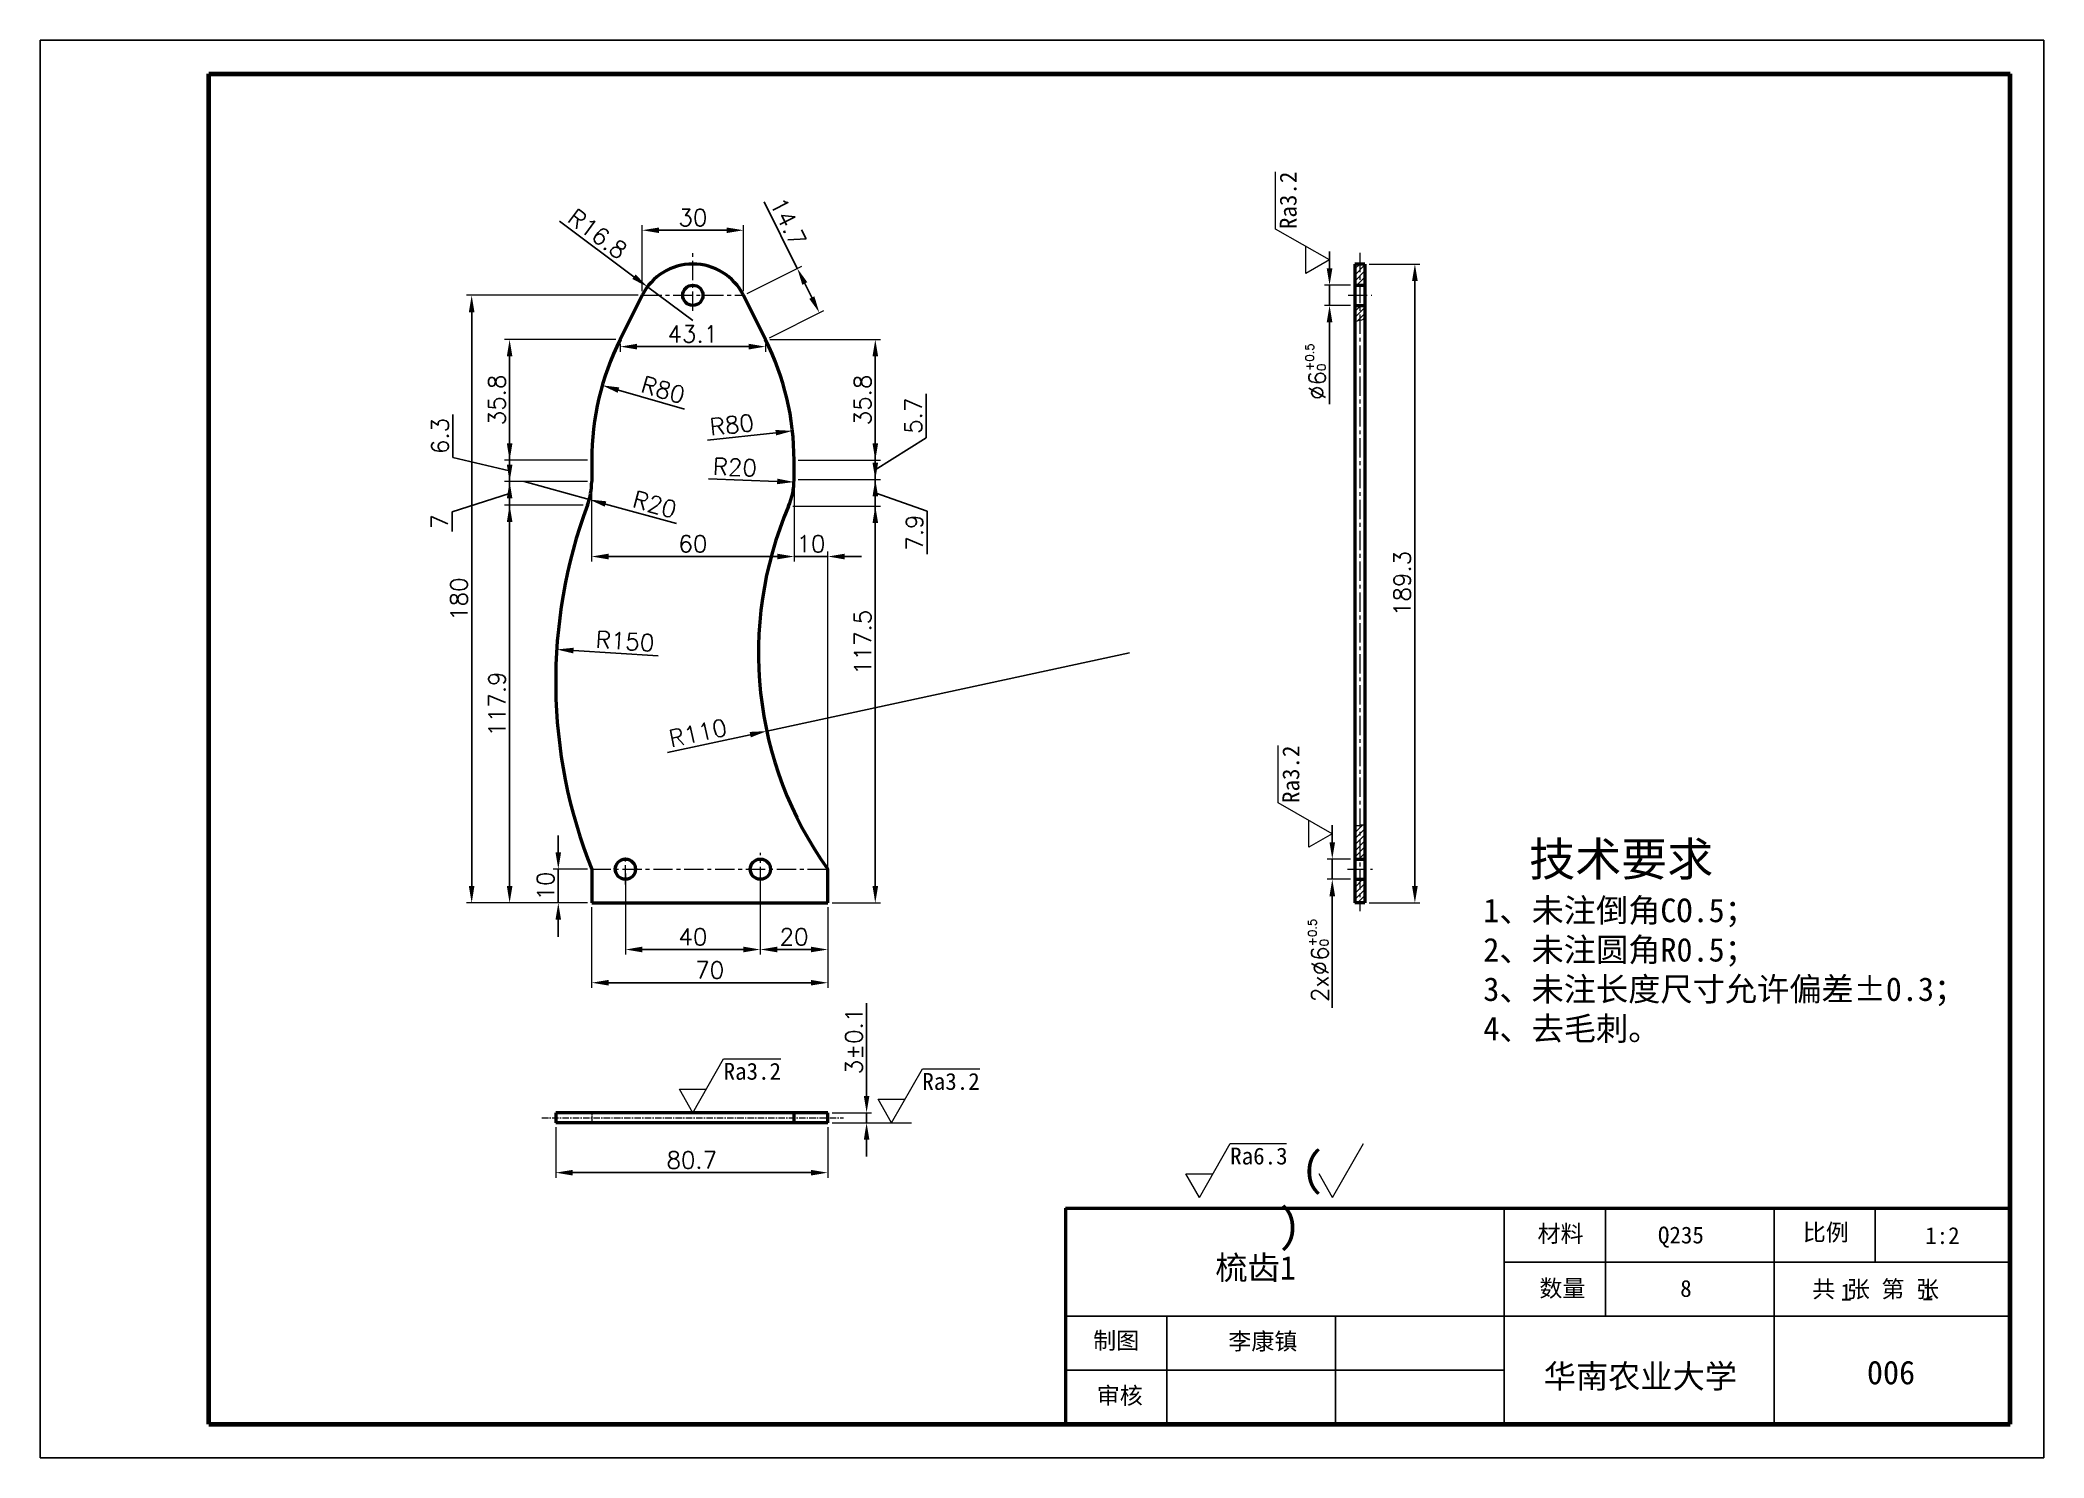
# Model space of a CAD drawing. Header units: millimetres. Extents: x 680 to 977, y 516 to 726.
import ezdxf

# ---------------------------------------------------------------- set-up
doc = ezdxf.new("R2010")
doc.units = ezdxf.units.MM
doc.header["$LTSCALE"] = 0.3
doc.linetypes.add('ACAD_ISO02W100', pattern=[15, 12, -3])
doc.linetypes.add('CENTER', pattern=[50.8, 31.75, -6.35, 6.35, -6.35])
for name, color, linetype, lineweight in [('剖面线', 190, 'Continuous', 18), ('尺寸线', 6, 'Continuous', 18), ('尺寸线 @ 1', 6, 'Continuous', 18), ('文字 @ 1', 6, 'Continuous', 18), ('粗实线', 7, 'Continuous', 50), ('粗实线 @ 1', 7, 'Continuous', 50), ('细实线', 6, 'Continuous', 18), ('细点画线', 1, 'CENTER', 18), ('虚线', 2, 'ACAD_ISO02W100', 18)]:
    doc.layers.add(name, color=color, linetype=linetype, lineweight=lineweight)
doc.styles.add('我的样式', font='romans.shx', dxfattribs={"height": 2.5, "bigfont": 'chineset.shx'})
doc.dimstyles.new('我的样式', dxfattribs={"dimtxt": 2.5, "dimasz": 2.5, "dimexe": 0.75, "dimexo": 0.625, "dimtad": 1, "dimdec": 1, "dimlfac": 2, "dimdsep": 46, "dimtxsty": '我的样式', "dimcen": 2.5, "dimclrd": 256, "dimclre": 256, "dimclrt": 256, "dimadec": 0, "dimazin": 0, "dimtp": 0.018, "dimtm": 0.018, "dimtfac": 1, "dimtdec": 1, "dimtmove": 0, "dimatfit": 3, "dimfxl": 1, "dimlwd": 25, "dimlwe": 18, "dimarcsym": 0})
pattern_1 = [(45, (-2.5265, 0), (-0.4490128, 0.4490128), [])]

msp = doc.modelspace()

# ---------------------------------------------------------------- texts
at = {"layer": '文字 @ 1', "insert": (893.946, 607.527), "char_height": 2.5, "attachment_point": 1, "style": '我的样式'}
msp.add_mtext_dynamic_manual_height_columns('{\\fSimSun|b0|i0|c134|p2;\\H2x;  技术要求\\Fromans,chineset|c134;\\H0.7x;\\P\\fSimSun|b0|i0|c134|p2;1、未注倒角CO.5；\\P2、未注圆角R0.5；\\P3、未注长度尺寸允许偏差±0.3；\\P4、去毛刺。}', width=71.52133, gutter_width=12.5, heights=[0], dxfattribs=at)
at = {"layer": '粗实线 @ 1', "color": 4, "lineweight": -3, "attachment_point": 1, "style": '我的样式'}
for s, width, insert, char_height in [('{\\fSimSun|b0|i0|c134|p2;材料}', 15, (901.978, 550.812), 2.5), ('{\\fSimSun|b0|i0|c134|p2;Q235}', 15, (919.834, 550.607), 2.5), ('{\\fSimSun|b0|i0|c134|p2;比例}', 15, (941.309, 551.002), 2.5), ('{\\fSimSun|b0|i0|c134|p2;1:2}', 15, (959.441, 550.523), 2.5), ('{\\fSimSun|b0|i0|c134|p2;梳齿1}', 21.26362, (854.239, 546.258), 3.5), ('{\\fSimSun|b0|i0|c134|p2;数量}', 15, (902.262, 542.713), 2.5), ('{\\fSimSun|b0|i0|c134|p2;8}', 15, (923.132, 542.69), 2.5), ('\\pi14.278;{\\fSimSun|b0|i0|c134|p2;共\\Fromans,chineset|c134; \\fSimSun|b0|i0|c134|p2;张\\Fromans,chineset|c134; \\fSimSun|b0|i0|c134|p2;第\\Fromans,chineset|c134; \\fSimSun|b0|i0|c134|p2;张}', 50, (928.426, 542.598), 2.5), ('{\\fSimSun|b0|i0|c134|p2;1}', 15, (946.869, 542.149), 2.5), ('{\\fSimSun|b0|i0|c134|p2;1}', 15, (958.958, 542.194), 2.5), ('{\\fSimSun|b0|i0|c134|p2;制图}', 15, (836.123, 534.976), 2.5), ('{\\fSimSun|b0|i0|c134|p2;李康镇}', 15, (856.162, 534.863), 2.5), ('{\\fSimSun|b0|i0|c134|p2;华南农业大学}', 29.80291, (902.902, 530.18), 3.5), ('{\\fSimSun|b0|i0|c134|p2;006}', 16.12369, (950.807, 530.741), 3.5), ('{\\fSimSun|b0|i0|c134|p2;审核}', 15, (836.659, 526.823), 2.5)]:
    msp.add_mtext_dynamic_manual_height_columns(s, width=width, gutter_width=12.5, heights=[0], dxfattribs=dict(at, insert=insert, char_height=char_height))

# ---------------------------------------------------------------- blocks, each defined once
blk = doc.blocks.new('*D11')
at = {"layer": 'Defpoints', "color": 0, "transparency": 16777216}
for p in [(761.79, 598.54), (796.79, 598.54), (796.79, 586.72)]:
    blk.add_point(p, dxfattribs=at)
at = {"layer": '尺寸线', "linetype": 'Continuous', "lineweight": 18, "transparency": 16777216}
for p, q in [((761.79, 597.91), (761.79, 585.97)), ((796.79, 597.91), (796.79, 585.97))]:
    blk.add_line(p, q, dxfattribs=at)
at = {"layer": '尺寸线', "linetype": 'Continuous', "lineweight": 25, "transparency": 16777216}
blk.add_line((764.29, 586.72), (794.29, 586.72), dxfattribs=at)
at = {"layer": '尺寸线', "transparency": 16777216}
for points in [[(764.29, 587.14), (764.29, 586.31), (761.79, 586.72)], [(794.29, 587.14), (794.29, 586.31), (796.79, 586.72)]]:
    blk.add_solid(points, dxfattribs=at)
at = {"layer": '尺寸线', "transparency": 16777216, "insert": (779.29, 588.6), "char_height": 2.5, "attachment_point": 5, "style": '我的样式'}
blk.add_mtext('70', dxfattribs=at)
blk = doc.blocks.new('*D12')
at = {"layer": 'Defpoints', "color": 0, "transparency": 16777216}
for p in [(766.79, 603.54), (786.79, 603.54), (786.79, 591.64)]:
    blk.add_point(p, dxfattribs=at)
at = {"layer": '尺寸线', "linetype": 'Continuous', "lineweight": 18, "transparency": 16777216}
for p, q in [((766.79, 602.91), (766.79, 590.89)), ((786.79, 602.91), (786.79, 590.89))]:
    blk.add_line(p, q, dxfattribs=at)
at = {"layer": '尺寸线', "linetype": 'Continuous', "lineweight": 25, "transparency": 16777216}
blk.add_line((769.29, 591.64), (784.29, 591.64), dxfattribs=at)
at = {"layer": '尺寸线', "transparency": 16777216}
for points in [[(769.29, 592.06), (769.29, 591.23), (766.79, 591.64)], [(784.29, 592.06), (784.29, 591.23), (786.79, 591.64)]]:
    blk.add_solid(points, dxfattribs=at)
at = {"layer": '尺寸线', "transparency": 16777216, "insert": (776.79, 593.52), "char_height": 2.5, "attachment_point": 5, "style": '我的样式'}
blk.add_mtext('40', dxfattribs=at)
blk = doc.blocks.new('*D13')
at = {"layer": 'Defpoints', "color": 0, "transparency": 16777216}
for p in [(786.79, 603.54), (796.79, 598.54), (796.79, 591.64)]:
    blk.add_point(p, dxfattribs=at)
at = {"layer": '尺寸线', "linetype": 'Continuous', "lineweight": 18, "transparency": 16777216}
for p, q in [((786.79, 602.91), (786.79, 590.89)), ((796.79, 597.91), (796.79, 590.89))]:
    blk.add_line(p, q, dxfattribs=at)
at = {"layer": '尺寸线', "linetype": 'Continuous', "lineweight": 25, "transparency": 16777216}
blk.add_line((789.29, 591.64), (794.29, 591.64), dxfattribs=at)
at = {"layer": '尺寸线', "transparency": 16777216}
for points in [[(789.29, 592.06), (789.29, 591.23), (786.79, 591.64)], [(794.29, 592.06), (794.29, 591.23), (796.79, 591.64)]]:
    blk.add_solid(points, dxfattribs=at)
at = {"layer": '尺寸线', "transparency": 16777216, "insert": (791.79, 593.52), "char_height": 2.5, "attachment_point": 5, "style": '我的样式'}
blk.add_mtext('20', dxfattribs=at)
blk = doc.blocks.new('*D14')
at = {"layer": 'Defpoints', "color": 0, "transparency": 16777216}
for p in [(756.46, 565.97), (796.79, 565.97), (796.79, 558.59)]:
    blk.add_point(p, dxfattribs=at)
at = {"layer": '尺寸线', "linetype": 'Continuous', "lineweight": 18, "transparency": 16777216}
for p, q in [((756.46, 565.34), (756.46, 557.84)), ((796.79, 565.34), (796.79, 557.84))]:
    blk.add_line(p, q, dxfattribs=at)
at = {"layer": '尺寸线', "linetype": 'Continuous', "lineweight": 25, "transparency": 16777216}
blk.add_line((758.96, 558.59), (794.29, 558.59), dxfattribs=at)
at = {"layer": '尺寸线', "transparency": 16777216}
for points in [[(758.96, 559), (758.96, 558.17), (756.46, 558.59)], [(794.29, 559), (794.29, 558.17), (796.79, 558.59)]]:
    blk.add_solid(points, dxfattribs=at)
at = {"layer": '尺寸线', "transparency": 16777216, "insert": (776.63, 560.46), "char_height": 2.5, "attachment_point": 5, "style": '我的样式'}
blk.add_mtext('80.7', dxfattribs=at)
blk = doc.blocks.new('*D15')
at = {"layer": 'Defpoints', "color": 0, "transparency": 16777216}
for p in [(876.41, 693.17), (883.81, 693.17), (876.41, 598.54)]:
    blk.add_point(p, dxfattribs=at)
at = {"layer": '尺寸线', "linetype": 'Continuous', "lineweight": 18, "transparency": 16777216}
for p, q in [((877.03, 693.17), (884.56, 693.17)), ((877.03, 598.54), (884.56, 598.54))]:
    blk.add_line(p, q, dxfattribs=at)
at = {"layer": '尺寸线', "linetype": 'Continuous', "lineweight": 25, "transparency": 16777216}
blk.add_line((883.81, 601.04), (883.81, 690.67), dxfattribs=at)
at = {"layer": '尺寸线', "transparency": 16777216}
for points in [[(883.39, 690.67), (884.23, 690.67), (883.81, 693.17)], [(883.39, 601.04), (884.23, 601.04), (883.81, 598.54)]]:
    blk.add_solid(points, dxfattribs=at)
at = {"layer": '尺寸线', "transparency": 16777216, "insert": (881.93, 645.86), "char_height": 2.5, "attachment_point": 5, "rotation": 90, "style": '我的样式'}
blk.add_mtext('189.3', dxfattribs=at)
blk = doc.blocks.new('*D16')
at = {"layer": 'Defpoints', "color": 0, "transparency": 16777216}
for p in [(796.79, 567.47), (802.54, 567.47), (796.79, 565.97)]:
    blk.add_point(p, dxfattribs=at)
at = {"layer": '尺寸线', "linetype": 'Continuous', "lineweight": 25, "transparency": 16777216}
for p, q in [((802.54, 569.97), (802.54, 583.72)), ((802.54, 565.97), (802.54, 567.47)), ((802.54, 563.47), (802.54, 560.97))]:
    blk.add_line(p, q, dxfattribs=at)
at = {"layer": '尺寸线', "linetype": 'Continuous', "lineweight": 18, "transparency": 16777216}
for p, q in [((797.42, 567.47), (803.29, 567.47)), ((797.42, 565.97), (803.29, 565.97))]:
    blk.add_line(p, q, dxfattribs=at)
at = {"layer": '尺寸线', "transparency": 16777216}
for points in [[(802.13, 569.97), (802.96, 569.97), (802.54, 567.47)], [(802.13, 563.47), (802.96, 563.47), (802.54, 565.97)]]:
    blk.add_solid(points, dxfattribs=at)
at = {"layer": '尺寸线', "transparency": 16777216, "insert": (800.67, 578.09), "char_height": 2.5, "attachment_point": 5, "rotation": 90, "style": '我的样式'}
blk.add_mtext('{\\Fromans,chineset|c134;3%%P0.1}', dxfattribs=at)
blk = doc.blocks.new('*D17')
at = {"layer": 'Defpoints', "color": 0, "transparency": 16777216}
for p in [(874.91, 690.04), (871.16, 687.04), (874.91, 687.04)]:
    blk.add_point(p, dxfattribs=at)
at = {"layer": '尺寸线', "linetype": 'Continuous', "lineweight": 25, "transparency": 16777216}
for p, q in [((871.16, 692.54), (871.16, 695.04)), ((871.16, 690.04), (871.16, 687.04)), ((871.16, 684.54), (871.16, 672.4))]:
    blk.add_line(p, q, dxfattribs=at)
at = {"layer": '尺寸线', "linetype": 'Continuous', "lineweight": 18, "transparency": 16777216}
for p, q in [((874.28, 690.04), (870.41, 690.04)), ((874.28, 687.04), (870.41, 687.04))]:
    blk.add_line(p, q, dxfattribs=at)
at = {"layer": '尺寸线', "transparency": 16777216}
for points in [[(870.74, 692.54), (871.58, 692.54), (871.16, 690.04)], [(870.74, 684.54), (871.58, 684.54), (871.16, 687.04)]]:
    blk.add_solid(points, dxfattribs=at)
at = {"layer": '尺寸线', "transparency": 16777216, "insert": (869.08, 677.22), "char_height": 2.5, "attachment_point": 5, "rotation": 90, "style": '我的样式'}
blk.add_mtext('{\\Fromans,chineset|c134;%%C6\\H0.5x;\\S+0.5^ 0;}', dxfattribs=at)
blk = doc.blocks.new('*D18')
at = {"layer": 'Defpoints', "color": 0, "transparency": 16777216}
for p in [(874.91, 605.04), (871.56, 602.04), (874.91, 602.04)]:
    blk.add_point(p, dxfattribs=at)
at = {"layer": '尺寸线', "linetype": 'Continuous', "lineweight": 25, "transparency": 16777216}
for p, q in [((871.56, 607.54), (871.56, 610.04)), ((871.56, 605.04), (871.56, 602.04)), ((871.56, 599.54), (871.56, 582.99))]:
    blk.add_line(p, q, dxfattribs=at)
at = {"layer": '尺寸线', "linetype": 'Continuous', "lineweight": 18, "transparency": 16777216}
for p, q in [((874.28, 605.04), (870.81, 605.04)), ((874.28, 602.04), (870.81, 602.04))]:
    blk.add_line(p, q, dxfattribs=at)
at = {"layer": '尺寸线', "transparency": 16777216}
for points in [[(871.15, 607.54), (871.98, 607.54), (871.56, 605.04)], [(871.15, 599.54), (871.98, 599.54), (871.56, 602.04)]]:
    blk.add_solid(points, dxfattribs=at)
at = {"layer": '尺寸线', "transparency": 16777216, "insert": (869.48, 590.02), "char_height": 2.5, "attachment_point": 5, "rotation": 90, "style": '我的样式'}
blk.add_mtext('{\\Fromans,chineset|c134;2x%%C6\\H0.5x;\\S+0.5^ 0;}', dxfattribs=at)
blk = doc.blocks.new('*D19')
at = {"layer": 'Defpoints', "color": 0, "transparency": 16777216}
for p in [(763.37, 675.2), (801.79, 664.1)]:
    blk.add_point(p, dxfattribs=at)
at = {"layer": '尺寸线', "linetype": 'Continuous', "lineweight": 25, "transparency": 16777216}
blk.add_line((775.55, 671.68), (765.77, 674.5), dxfattribs=at)
at = {"layer": '尺寸线', "transparency": 16777216}
blk.add_solid([(765.88, 674.9), (765.65, 674.1), (763.37, 675.2)], dxfattribs=at)
at = {"layer": '尺寸线', "transparency": 16777216, "insert": (772.38, 674.55), "char_height": 2.5, "attachment_point": 5, "rotation": 343.8871, "style": '我的样式'}
blk.add_mtext('R80', dxfattribs=at)
blk = doc.blocks.new('*D20')
at = {"layer": 'Defpoints', "color": 0, "transparency": 16777216}
for p in [(791.56, 668.46), (751.79, 664.1)]:
    blk.add_point(p, dxfattribs=at)
at = {"layer": '尺寸线', "linetype": 'Continuous', "lineweight": 25, "transparency": 16777216}
blk.add_line((778.95, 667.08), (789.07, 668.19), dxfattribs=at)
at = {"layer": '尺寸线', "transparency": 16777216}
blk.add_solid([(789.02, 668.6), (789.12, 667.78), (791.56, 668.46)], dxfattribs=at)
at = {"layer": '尺寸线', "transparency": 16777216, "insert": (782.56, 669.36), "char_height": 2.5, "attachment_point": 5, "rotation": 6.2662, "style": '我的样式'}
blk.add_mtext('{\\Fromans,chineset|c134;R80}', dxfattribs=at)
blk = doc.blocks.new('*D21')
at = {"layer": 'Defpoints', "color": 0, "transparency": 16777216}
for p in [(770.07, 689.8), (776.79, 684.79)]:
    blk.add_point(p, dxfattribs=at)
at = {"layer": '尺寸线', "linetype": 'Continuous', "lineweight": 25, "transparency": 16777216}
for p, q in [((757.04, 699.5), (768.06, 691.29)), ((776.79, 684.79), (770.07, 689.8))]:
    blk.add_line(p, q, dxfattribs=at)
at = {"layer": '尺寸线', "transparency": 16777216}
blk.add_solid([(768.31, 691.63), (767.82, 690.96), (770.07, 689.8)], dxfattribs=at)
at = {"layer": '尺寸线', "transparency": 16777216, "insert": (762.67, 697.65), "char_height": 2.5, "attachment_point": 5, "rotation": 323.3248, "style": '我的样式'}
blk.add_mtext('R16.8', dxfattribs=at)
blk = doc.blocks.new('*D22')
at = {"layer": 'Defpoints', "color": 0, "transparency": 16777216}
for p in [(841.51, 635.57), (787.74, 623.99)]:
    blk.add_point(p, dxfattribs=at)
at = {"layer": '尺寸线', "linetype": 'Continuous', "lineweight": 25, "transparency": 16777216}
for p, q in [((841.51, 635.57), (787.74, 623.99)), ((773.02, 620.82), (785.3, 623.46))]:
    blk.add_line(p, q, dxfattribs=at)
at = {"layer": '尺寸线', "transparency": 16777216}
blk.add_solid([(785.21, 623.87), (785.38, 623.06), (787.74, 623.99)], dxfattribs=at)
at = {"layer": '尺寸线', "transparency": 16777216, "insert": (777.54, 623.71), "char_height": 2.5, "attachment_point": 5, "rotation": 12.1523, "style": '我的样式'}
blk.add_mtext('R110', dxfattribs=at)
blk = doc.blocks.new('*D23')
at = {"layer": 'Defpoints', "color": 0, "transparency": 16777216}
for p in [(751.79, 660.95), (761.43, 658.3)]:
    blk.add_point(p, dxfattribs=at)
at = {"layer": '尺寸线', "linetype": 'Continuous', "lineweight": 25, "transparency": 16777216}
for p, q in [((751.79, 660.95), (761.43, 658.3)), ((774.35, 654.74), (763.84, 657.63))]:
    blk.add_line(p, q, dxfattribs=at)
at = {"layer": '尺寸线', "transparency": 16777216}
blk.add_solid([(763.96, 658.03), (763.73, 657.23), (761.43, 658.3)], dxfattribs=at)
at = {"layer": '尺寸线', "transparency": 16777216, "insert": (771.15, 657.56), "char_height": 2.5, "attachment_point": 5, "rotation": 344.5847, "style": '我的样式'}
blk.add_mtext('R20', dxfattribs=at)
blk = doc.blocks.new('*D24')
at = {"layer": 'Defpoints', "color": 0, "transparency": 16777216}
for p in [(761.17, 657.47), (749.63, 598.54), (761.79, 598.54)]:
    blk.add_point(p, dxfattribs=at)
at = {"layer": '尺寸线', "linetype": 'Continuous', "lineweight": 18, "transparency": 16777216}
for p, q in [((760.54, 657.47), (748.88, 657.47)), ((761.17, 598.54), (748.88, 598.54))]:
    blk.add_line(p, q, dxfattribs=at)
at = {"layer": '尺寸线', "linetype": 'Continuous', "lineweight": 25, "transparency": 16777216}
blk.add_line((749.63, 654.97), (749.63, 601.04), dxfattribs=at)
at = {"layer": '尺寸线', "transparency": 16777216}
for points in [[(749.22, 654.97), (750.05, 654.97), (749.63, 657.47)], [(749.22, 601.04), (750.05, 601.04), (749.63, 598.54)]]:
    blk.add_solid(points, dxfattribs=at)
at = {"layer": '尺寸线', "transparency": 16777216, "insert": (747.76, 628), "char_height": 2.5, "attachment_point": 5, "rotation": 90, "style": '我的样式'}
blk.add_mtext('117.9', dxfattribs=at)
blk = doc.blocks.new('*D25')
at = {"layer": 'Defpoints', "color": 0, "transparency": 16777216}
for p in [(784.29, 698.18), (769.29, 688.54), (784.29, 688.54)]:
    blk.add_point(p, dxfattribs=at)
at = {"layer": '尺寸线', "linetype": 'Continuous', "lineweight": 18, "transparency": 16777216}
for p, q in [((769.29, 689.16), (769.29, 698.93)), ((784.29, 689.16), (784.29, 698.93))]:
    blk.add_line(p, q, dxfattribs=at)
at = {"layer": '尺寸线', "linetype": 'Continuous', "lineweight": 25, "transparency": 16777216}
blk.add_line((771.79, 698.18), (781.79, 698.18), dxfattribs=at)
at = {"layer": '尺寸线', "transparency": 16777216}
for points in [[(771.79, 698.59), (771.79, 697.76), (769.29, 698.18)], [(781.79, 698.59), (781.79, 697.76), (784.29, 698.18)]]:
    blk.add_solid(points, dxfattribs=at)
at = {"layer": '尺寸线', "transparency": 16777216, "insert": (776.79, 700.05), "char_height": 2.5, "attachment_point": 5, "style": '我的样式'}
blk.add_mtext('30', dxfattribs=at)
blk = doc.blocks.new('*D26')
at = {"layer": 'Defpoints', "color": 0, "transparency": 16777216}
for p in [(766.02, 681.99), (787.57, 681.99), (787.57, 680.94)]:
    blk.add_point(p, dxfattribs=at)
at = {"layer": '尺寸线', "linetype": 'Continuous', "lineweight": 18, "transparency": 16777216}
for p, q in [((766.02, 681.36), (766.02, 680.19)), ((787.57, 681.36), (787.57, 680.19))]:
    blk.add_line(p, q, dxfattribs=at)
at = {"layer": '尺寸线', "linetype": 'Continuous', "lineweight": 25, "transparency": 16777216}
blk.add_line((768.52, 680.94), (785.07, 680.94), dxfattribs=at)
at = {"layer": '尺寸线', "transparency": 16777216}
for points in [[(768.52, 681.36), (768.52, 680.52), (766.02, 680.94)], [(785.07, 681.36), (785.07, 680.52), (787.57, 680.94)]]:
    blk.add_solid(points, dxfattribs=at)
at = {"layer": '尺寸线', "transparency": 16777216, "insert": (776.79, 682.82), "char_height": 2.5, "attachment_point": 5, "style": '我的样式'}
blk.add_mtext('43.1', dxfattribs=at)
blk = doc.blocks.new('*D27')
at = {"layer": 'Defpoints', "color": 0, "transparency": 16777216}
for p in [(761.79, 662.53), (791.79, 662.67), (791.79, 649.85)]:
    blk.add_point(p, dxfattribs=at)
at = {"layer": '尺寸线', "linetype": 'Continuous', "lineweight": 18, "transparency": 16777216}
for p, q in [((761.79, 661.9), (761.79, 649.1)), ((791.79, 662.05), (791.79, 649.1))]:
    blk.add_line(p, q, dxfattribs=at)
at = {"layer": '尺寸线', "linetype": 'Continuous', "lineweight": 25, "transparency": 16777216}
blk.add_line((764.29, 649.85), (789.29, 649.85), dxfattribs=at)
at = {"layer": '尺寸线', "transparency": 16777216}
for points in [[(764.29, 650.27), (764.29, 649.43), (761.79, 649.85)], [(789.29, 650.27), (789.29, 649.43), (791.79, 649.85)]]:
    blk.add_solid(points, dxfattribs=at)
at = {"layer": '尺寸线', "transparency": 16777216, "insert": (776.79, 651.73), "char_height": 2.5, "attachment_point": 5, "style": '我的样式'}
blk.add_mtext('60', dxfattribs=at)
blk = doc.blocks.new('*D28')
at = {"layer": 'Defpoints', "color": 0, "transparency": 16777216}
for p in [(784.29, 688.54), (795.54, 685.97), (787.57, 681.99)]:
    blk.add_point(p, dxfattribs=at)
at = {"layer": '尺寸线', "linetype": 'Continuous', "lineweight": 25, "transparency": 16777216}
for p, q in [((792.27, 692.53), (787.34, 702.38)), ((794.43, 688.21), (793.39, 690.29))]:
    blk.add_line(p, q, dxfattribs=at)
at = {"layer": '尺寸线', "linetype": 'Continuous', "lineweight": 18, "transparency": 16777216}
for p, q in [((784.85, 688.82), (792.94, 692.86)), ((788.13, 682.26), (796.22, 686.31))]:
    blk.add_line(p, q, dxfattribs=at)
at = {"layer": '尺寸线', "transparency": 16777216}
for points in [[(793.76, 690.48), (793.01, 690.1), (792.27, 692.53)], [(794.8, 688.39), (794.05, 688.02), (795.54, 685.97)]]:
    blk.add_solid(points, dxfattribs=at)
at = {"layer": '尺寸线', "transparency": 16777216, "insert": (790.92, 699.41), "char_height": 2.5, "attachment_point": 5, "rotation": 296.5651, "style": '我的样式'}
blk.add_mtext('14.7', dxfattribs=at)
blk = doc.blocks.new('*D29')
at = {"layer": 'Defpoints', "color": 0, "transparency": 16777216}
for p in [(756.85, 603.54), (761.79, 603.54), (761.79, 598.54)]:
    blk.add_point(p, dxfattribs=at)
at = {"layer": '尺寸线', "linetype": 'Continuous', "lineweight": 25, "transparency": 16777216}
for p, q in [((756.85, 606.04), (756.85, 608.54)), ((756.85, 598.54), (756.85, 603.54)), ((756.85, 596.04), (756.85, 593.54))]:
    blk.add_line(p, q, dxfattribs=at)
at = {"layer": '尺寸线', "linetype": 'Continuous', "lineweight": 18, "transparency": 16777216}
for p, q in [((761.17, 603.54), (756.1, 603.54)), ((761.17, 598.54), (756.1, 598.54))]:
    blk.add_line(p, q, dxfattribs=at)
at = {"layer": '尺寸线', "transparency": 16777216}
for points in [[(756.43, 606.04), (757.26, 606.04), (756.85, 603.54)], [(756.43, 596.04), (757.26, 596.04), (756.85, 598.54)]]:
    blk.add_solid(points, dxfattribs=at)
at = {"layer": '尺寸线', "transparency": 16777216, "insert": (754.97, 601.04), "char_height": 2.5, "attachment_point": 5, "rotation": 90, "style": '我的样式'}
blk.add_mtext('10', dxfattribs=at)
blk = doc.blocks.new('*D30')
at = {"layer": 'Defpoints', "color": 0, "transparency": 16777216}
for p in [(744.01, 688.54), (769.29, 688.54), (761.79, 598.54)]:
    blk.add_point(p, dxfattribs=at)
at = {"layer": '尺寸线', "linetype": 'Continuous', "lineweight": 18, "transparency": 16777216}
for p, q in [((768.67, 688.54), (743.26, 688.54)), ((761.17, 598.54), (743.26, 598.54))]:
    blk.add_line(p, q, dxfattribs=at)
at = {"layer": '尺寸线', "linetype": 'Continuous', "lineweight": 25, "transparency": 16777216}
blk.add_line((744.01, 601.04), (744.01, 686.04), dxfattribs=at)
at = {"layer": '尺寸线', "transparency": 16777216}
for points in [[(743.59, 686.04), (744.42, 686.04), (744.01, 688.54)], [(743.59, 601.04), (744.42, 601.04), (744.01, 598.54)]]:
    blk.add_solid(points, dxfattribs=at)
at = {"layer": '尺寸线', "transparency": 16777216, "insert": (742.13, 643.54), "char_height": 2.5, "attachment_point": 5, "rotation": 90, "style": '我的样式'}
blk.add_mtext('180', dxfattribs=at)
blk = doc.blocks.new('*D31')
at = {"layer": 'Defpoints', "color": 0, "transparency": 16777216}
for p in [(791.79, 662.67), (796.79, 649.85), (796.79, 598.54)]:
    blk.add_point(p, dxfattribs=at)
at = {"layer": '尺寸线', "linetype": 'Continuous', "lineweight": 18, "transparency": 16777216}
for p, q in [((791.79, 662.05), (791.79, 649.1)), ((796.79, 599.16), (796.79, 650.6))]:
    blk.add_line(p, q, dxfattribs=at)
at = {"layer": '尺寸线', "linetype": 'Continuous', "lineweight": 25, "transparency": 16777216}
for p, q in [((789.29, 649.85), (786.79, 649.85)), ((791.79, 649.85), (796.79, 649.85)), ((799.29, 649.85), (801.79, 649.85))]:
    blk.add_line(p, q, dxfattribs=at)
at = {"layer": '尺寸线', "transparency": 16777216}
for points in [[(789.29, 650.27), (789.29, 649.43), (791.79, 649.85)], [(799.29, 650.27), (799.29, 649.43), (796.79, 649.85)]]:
    blk.add_solid(points, dxfattribs=at)
at = {"layer": '尺寸线', "transparency": 16777216, "insert": (794.29, 651.73), "char_height": 2.5, "attachment_point": 5, "style": '我的样式'}
blk.add_mtext('10', dxfattribs=at)
blk = doc.blocks.new('*D32')
at = {"layer": 'Defpoints', "color": 0, "transparency": 16777216}
for p in [(781.79, 661.25), (791.79, 660.89)]:
    blk.add_point(p, dxfattribs=at)
at = {"layer": '尺寸线', "linetype": 'Continuous', "lineweight": 25, "transparency": 16777216}
blk.add_line((779.12, 661.34), (789.29, 660.98), dxfattribs=at)
at = {"layer": '尺寸线', "transparency": 16777216}
blk.add_solid([(789.3, 661.39), (789.27, 660.56), (791.79, 660.89)], dxfattribs=at)
at = {"layer": '尺寸线', "transparency": 16777216, "insert": (783.02, 663.08), "char_height": 2.5, "attachment_point": 5, "rotation": 357.9457, "style": '我的样式'}
blk.add_mtext('R20', dxfattribs=at)
blk = doc.blocks.new('*D33')
at = {"layer": 'Defpoints', "color": 0, "transparency": 16777216}
for p in [(790.98, 657.3), (803.83, 657.3), (796.79, 598.54)]:
    blk.add_point(p, dxfattribs=at)
at = {"layer": '尺寸线', "linetype": 'Continuous', "lineweight": 18, "transparency": 16777216}
for p, q in [((791.61, 657.3), (804.58, 657.3)), ((797.42, 598.54), (804.58, 598.54))]:
    blk.add_line(p, q, dxfattribs=at)
at = {"layer": '尺寸线', "linetype": 'Continuous', "lineweight": 25, "transparency": 16777216}
blk.add_line((803.83, 601.04), (803.83, 654.8), dxfattribs=at)
at = {"layer": '尺寸线', "transparency": 16777216}
for points in [[(803.42, 654.8), (804.25, 654.8), (803.83, 657.3)], [(803.42, 601.04), (804.25, 601.04), (803.83, 598.54)]]:
    blk.add_solid(points, dxfattribs=at)
at = {"layer": '尺寸线', "transparency": 16777216, "insert": (801.96, 637.14), "char_height": 2.5, "attachment_point": 5, "rotation": 90, "style": '我的样式'}
blk.add_mtext('117.5', dxfattribs=at)
blk = doc.blocks.new('*D34')
at = {"layer": 'Defpoints', "color": 0, "transparency": 16777216}
for p in [(791.79, 661.25), (803.83, 661.25), (790.98, 657.3)]:
    blk.add_point(p, dxfattribs=at)
at = {"layer": '尺寸线', "linetype": 'Continuous', "lineweight": 25, "transparency": 16777216}
for p, q in [((803.83, 663.75), (803.83, 666.25)), ((803.83, 657.3), (803.83, 661.25)), ((803.83, 657.3), (803.83, 661.25)), ((803.83, 659.27), (811.51, 656.58)), ((811.51, 656.58), (811.51, 650.22)), ((803.83, 654.8), (803.83, 652.3))]:
    blk.add_line(p, q, dxfattribs=at)
at = {"layer": '尺寸线', "linetype": 'Continuous', "lineweight": 18, "transparency": 16777216}
for p, q in [((792.42, 661.25), (804.58, 661.25)), ((791.61, 657.3), (804.58, 657.3))]:
    blk.add_line(p, q, dxfattribs=at)
at = {"layer": '尺寸线', "transparency": 16777216}
for points in [[(803.42, 663.75), (804.25, 663.75), (803.83, 661.25)], [(803.42, 654.8), (804.25, 654.8), (803.83, 657.3)]]:
    blk.add_solid(points, dxfattribs=at)
at = {"layer": '尺寸线', "transparency": 16777216, "insert": (809.64, 653.4), "char_height": 2.5, "attachment_point": 5, "rotation": 90, "style": '我的样式'}
blk.add_mtext('7.9', dxfattribs=at)
blk = doc.blocks.new('*D35')
at = {"layer": 'Defpoints', "color": 0, "transparency": 16777216}
for p in [(749.63, 660.95), (761.79, 660.95), (761.17, 657.47)]:
    blk.add_point(p, dxfattribs=at)
at = {"layer": '尺寸线', "linetype": 'Continuous', "lineweight": 25, "transparency": 16777216}
for p, q in [((749.63, 663.45), (749.63, 665.95)), ((749.63, 657.47), (749.63, 660.95)), ((749.63, 657.47), (749.63, 660.95)), ((749.63, 659.21), (741.12, 656.47)), ((741.12, 656.47), (741.12, 653.55)), ((749.63, 654.97), (749.63, 652.47))]:
    blk.add_line(p, q, dxfattribs=at)
at = {"layer": '尺寸线', "linetype": 'Continuous', "lineweight": 18, "transparency": 16777216}
for p, q in [((761.17, 660.95), (748.88, 660.95)), ((760.54, 657.47), (748.88, 657.47))]:
    blk.add_line(p, q, dxfattribs=at)
at = {"layer": '尺寸线', "transparency": 16777216}
for points in [[(749.22, 663.45), (750.05, 663.45), (749.63, 660.95)], [(749.22, 654.97), (750.05, 654.97), (749.63, 657.47)]]:
    blk.add_solid(points, dxfattribs=at)
at = {"layer": '尺寸线', "transparency": 16777216, "insert": (739.25, 655.01), "char_height": 2.5, "attachment_point": 5, "rotation": 90, "style": '我的样式'}
blk.add_mtext('7', dxfattribs=at)
blk = doc.blocks.new('*D36')
at = {"layer": 'Defpoints', "color": 0, "transparency": 16777216}
for p in [(749.63, 664.1), (761.79, 664.1), (761.79, 660.95)]:
    blk.add_point(p, dxfattribs=at)
at = {"layer": '尺寸线', "linetype": 'Continuous', "lineweight": 25, "transparency": 16777216}
for p, q in [((741.2, 664.53), (741.2, 670.9)), ((749.63, 666.6), (749.63, 669.1)), ((749.63, 662.53), (741.2, 664.53)), ((749.63, 660.95), (749.63, 664.1)), ((749.63, 660.95), (749.63, 664.1)), ((749.63, 658.45), (749.63, 655.95))]:
    blk.add_line(p, q, dxfattribs=at)
at = {"layer": '尺寸线', "linetype": 'Continuous', "lineweight": 18, "transparency": 16777216}
for p, q in [((761.17, 664.1), (748.88, 664.1)), ((761.17, 660.95), (748.88, 660.95))]:
    blk.add_line(p, q, dxfattribs=at)
at = {"layer": '尺寸线', "transparency": 16777216}
for points in [[(749.22, 666.6), (750.05, 666.6), (749.63, 664.1)], [(749.22, 658.45), (750.05, 658.45), (749.63, 660.95)]]:
    blk.add_solid(points, dxfattribs=at)
at = {"layer": '尺寸线', "transparency": 16777216, "insert": (739.32, 667.71), "char_height": 2.5, "attachment_point": 5, "rotation": 90, "style": '我的样式'}
blk.add_mtext('6.3', dxfattribs=at)
blk = doc.blocks.new('*D37')
at = {"layer": 'Defpoints', "color": 0, "transparency": 16777216}
for p in [(791.79, 664.1), (803.83, 664.1), (791.79, 661.25)]:
    blk.add_point(p, dxfattribs=at)
at = {"layer": '尺寸线', "linetype": 'Continuous', "lineweight": 25, "transparency": 16777216}
for p, q in [((811.35, 667.45), (811.35, 673.94)), ((803.83, 666.6), (803.83, 669.1)), ((803.83, 662.67), (811.35, 667.45)), ((803.83, 661.25), (803.83, 664.1)), ((803.83, 661.25), (803.83, 664.1)), ((803.83, 658.75), (803.83, 656.25))]:
    blk.add_line(p, q, dxfattribs=at)
at = {"layer": '尺寸线', "linetype": 'Continuous', "lineweight": 18, "transparency": 16777216}
for p, q in [((792.42, 664.1), (804.58, 664.1)), ((792.42, 661.25), (804.58, 661.25))]:
    blk.add_line(p, q, dxfattribs=at)
at = {"layer": '尺寸线', "transparency": 16777216}
for points in [[(803.42, 666.6), (804.25, 666.6), (803.83, 664.1)], [(803.42, 658.75), (804.25, 658.75), (803.83, 661.25)]]:
    blk.add_solid(points, dxfattribs=at)
at = {"layer": '尺寸线', "transparency": 16777216, "insert": (809.48, 670.7), "char_height": 2.5, "attachment_point": 5, "rotation": 90, "style": '我的样式'}
blk.add_mtext('5.7', dxfattribs=at)
blk = doc.blocks.new('*D38')
at = {"layer": 'Defpoints', "color": 0, "transparency": 16777216}
for p in [(787.57, 681.99), (803.83, 681.99), (791.79, 664.1)]:
    blk.add_point(p, dxfattribs=at)
at = {"layer": '尺寸线', "linetype": 'Continuous', "lineweight": 18, "transparency": 16777216}
for p, q in [((788.2, 681.99), (804.58, 681.99)), ((792.42, 664.1), (804.58, 664.1))]:
    blk.add_line(p, q, dxfattribs=at)
at = {"layer": '尺寸线', "linetype": 'Continuous', "lineweight": 25, "transparency": 16777216}
blk.add_line((803.83, 666.6), (803.83, 679.49), dxfattribs=at)
at = {"layer": '尺寸线', "transparency": 16777216}
for points in [[(803.42, 679.49), (804.25, 679.49), (803.83, 681.99)], [(803.42, 666.6), (804.25, 666.6), (803.83, 664.1)]]:
    blk.add_solid(points, dxfattribs=at)
at = {"layer": '尺寸线', "transparency": 16777216, "insert": (801.96, 673.04), "char_height": 2.5, "attachment_point": 5, "rotation": 90, "style": '我的样式'}
blk.add_mtext('35.8', dxfattribs=at)
blk = doc.blocks.new('*D39')
at = {"layer": 'Defpoints', "color": 0, "transparency": 16777216}
for p in [(749.63, 681.99), (766.02, 681.99), (761.79, 664.1)]:
    blk.add_point(p, dxfattribs=at)
at = {"layer": '尺寸线', "linetype": 'Continuous', "lineweight": 18, "transparency": 16777216}
for p, q in [((765.39, 681.99), (748.88, 681.99)), ((761.17, 664.1), (748.88, 664.1))]:
    blk.add_line(p, q, dxfattribs=at)
at = {"layer": '尺寸线', "linetype": 'Continuous', "lineweight": 25, "transparency": 16777216}
blk.add_line((749.63, 666.6), (749.63, 679.49), dxfattribs=at)
at = {"layer": '尺寸线', "transparency": 16777216}
for points in [[(749.22, 679.49), (750.05, 679.49), (749.63, 681.99)], [(749.22, 666.6), (750.05, 666.6), (749.63, 664.1)]]:
    blk.add_solid(points, dxfattribs=at)
at = {"layer": '尺寸线', "transparency": 16777216, "insert": (747.76, 673.04), "char_height": 2.5, "attachment_point": 5, "rotation": 90, "style": '我的样式'}
blk.add_mtext('35.8', dxfattribs=at)
blk = doc.blocks.new('Ra3.2')
at = {"layer": '尺寸线'}
for p, q in [((0, 0), (4.56, 8)), ((4.56, 8), (13.06, 8)), ((-2, 3.5), (2, 3.5)), ((0, 0), (-2, 3.5))]:
    blk.add_line(p, q, dxfattribs=at)
at = {"layer": '尺寸线 @ 1', "insert": (4.56, 7.39), "char_height": 2.5, "attachment_point": 1, "style": '我的样式'}
blk.add_mtext_dynamic_manual_height_columns('{\\f@SimSun|b0|i0|c134|p2;Ra3.2}', width=5.0807, gutter_width=12.5, heights=[0], dxfattribs=at)
blk = doc.blocks.new('*D40')
at = {"layer": 'Defpoints', "color": 0, "transparency": 16777216}
for p in [(756.61, 636.08), (831.46, 631.32)]:
    blk.add_point(p, dxfattribs=at)
at = {"layer": '尺寸线', "linetype": 'Continuous', "lineweight": 25, "transparency": 16777216}
blk.add_line((771.64, 635.12), (759.11, 635.92), dxfattribs=at)
at = {"layer": '尺寸线', "transparency": 16777216}
blk.add_solid([(759.13, 636.34), (759.08, 635.5), (756.61, 636.08)], dxfattribs=at)
at = {"layer": '尺寸线', "transparency": 16777216, "insert": (766.74, 637.31), "char_height": 2.5, "attachment_point": 5, "rotation": 356.3607, "style": '我的样式'}
blk.add_mtext('R150', dxfattribs=at)
blk = doc.blocks.new('其余6.3')
at = {"layer": '尺寸线'}
for p, q in [((-33.07, 5.23), (-28.51, 13.23)), ((-28.51, 13.23), (-20.17, 13.23)), ((-13.33, 5.23), (-8.76, 13.23)), ((-35.07, 8.73), (-31.07, 8.73)), ((-33.07, 5.23), (-35.07, 8.73)), ((-13.33, 5.23), (-15.33, 8.73))]:
    blk.add_line(p, q, dxfattribs=at)
at = {"layer": '尺寸线 @ 1', "attachment_point": 1, "style": '我的样式'}
for s, width, insert, char_height in [('{\\fSimSun|b0|i0|c134|p2;Ra6.3}', 5.0807, (-28.51, 12.62), 2.5), ('{\\fSimSun|b0|i0|c134|p2; \\fSTSong|b0|i0|c134|p2;(    )}', 20.1828, (-21.43, 11.96), 5)]:
    blk.add_mtext_dynamic_manual_height_columns(s, width=width, gutter_width=12.5, heights=[0], dxfattribs=dict(at, insert=insert, char_height=char_height))

# ---------------------------------------------------------------- dimensions: what is measured, and where the dimension line sits
at = {"layer": '尺寸线'}
for center, mpoint, picture, middle in [((776.794, 684.789), (770.069, 689.798), '*D21', (762.667, 697.648)), ((841.507, 635.567), (787.74, 623.989), '*D22', (777.54, 623.71))]:
    dim = msp.add_radius_dim(center=center, mpoint=mpoint, dimstyle='我的样式', dxfattribs=at)
    dim.commit()
    dim.dimension.update_dxf_attribs({"geometry": picture, "text_midpoint": middle})
for base, p1, p2, picture, middle in [((784.294, 698.176), (769.294, 688.539), (784.294, 688.539), '*D25', (776.794, 700.051)), ((791.794, 649.85), (761.794, 662.526), (791.794, 662.671), '*D27', (776.794, 651.725)), ((786.794, 591.643), (766.794, 603.539), (786.794, 603.539), '*D12', (776.794, 593.518)), ((796.794, 558.586), (756.46, 565.965), (796.794, 565.965), '*D14', (776.627, 560.461))]:
    dim = msp.add_linear_dim(base=base, p1=p1, p2=p2, dimstyle='我的样式', dxfattribs=at)
    dim.commit()
    dim.dimension.update_dxf_attribs({"geometry": picture, "text_midpoint": middle})
for base, p1, p2, angle, picture, middle, dimtype in [((795.544, 685.972), (784.294, 688.539), (787.572, 681.985), 296.56505, '*D28', (789.246, 698.568), 161), ((744.008, 688.539), (761.794, 598.539), (769.294, 688.539), 90, '*D30', (744.008, 643.539), 160), ((803.832, 657.295), (796.794, 598.539), (790.981, 657.295), 90, '*D33', (803.832, 637.138), 160), ((756.848, 603.539), (761.794, 598.539), (761.794, 603.539), 90, '*D29', (756.848, 601.039), 160)]:
    dim = msp.add_linear_dim(base=base, p1=p1, p2=p2, angle=angle, dimstyle='我的样式', dxfattribs=at)
    dim.commit()
    dim.dimension.update_dxf_attribs({"geometry": picture, "text_midpoint": middle, "dimtype": dimtype})
for base, p1, p2, text, picture, middle in [((871.161, 687.039), (874.908, 690.039), (874.908, 687.039), '{\\Fromans,chineset|c134;%%C<>\\H0.5x;\\S+0.5^ 0;}', '*D17', (869.078, 677.218)), ((871.564, 602.039), (874.908, 605.039), (874.908, 602.039), '{\\Fromans,chineset|c134;2x%%C<>\\H0.5x;\\S+0.5^ 0;}', '*D18', (869.48, 590.016)), ((802.543, 567.465), (796.794, 565.965), (796.794, 567.465), '{\\Fromans,chineset|c134;<>%%P0.1}', '*D16', (800.668, 578.09))]:
    dim = msp.add_linear_dim(base=base, p1=p1, p2=p2, angle=90, text=text, dimstyle='我的样式', dxfattribs=at)
    dim.commit()
    dim.dimension.update_dxf_attribs({"geometry": picture, "text_midpoint": middle})
for base, p1, p2, picture, middle in [((883.81, 693.175), (876.408, 598.539), (876.408, 693.175), '*D15', (881.935, 645.857)), ((749.633, 598.539), (761.167, 657.468), (761.794, 598.539), '*D24', (747.758, 628.004))]:
    dim = msp.add_linear_dim(base=base, p1=p1, p2=p2, angle=90, dimstyle='我的样式', dxfattribs=at)
    dim.commit()
    dim.dimension.update_dxf_attribs({"geometry": picture, "text_midpoint": middle})
for base, p1, p2, picture, middle in [((787.572, 680.941), (766.017, 681.985), (787.572, 681.985), '*D26', (776.794, 680.941)), ((796.794, 586.722), (761.794, 598.539), (796.794, 598.539), '*D11', (779.294, 586.722))]:
    dim = msp.add_linear_dim(base=base, p1=p1, p2=p2, dimstyle='我的样式', dxfattribs=at)
    dim.commit()
    dim.dimension.update_dxf_attribs({"geometry": picture, "text_midpoint": middle, "dimtype": 160})
for base, p1, p2, picture, middle in [((749.633, 681.985), (761.794, 664.097), (766.017, 681.985), '*D39', (747.758, 673.041)), ((803.832, 681.985), (791.794, 664.097), (787.572, 681.985), '*D38', (801.957, 673.041))]:
    dim = msp.add_linear_dim(base=base, p1=p1, p2=p2, angle=90, dimstyle='我的样式', override={"dimtmove": 1}, dxfattribs=at)
    dim.commit()
    dim.dimension.update_dxf_attribs({"geometry": picture, "text_midpoint": middle})
for center, mpoint, picture, middle in [((801.794, 664.097), (763.366, 675.198), '*D19', (771.858, 672.745)), ((781.794, 661.246), (791.788, 660.887), '*D32', (782.954, 661.204)), ((751.794, 660.955), (761.435, 658.297), '*D23', (770.648, 655.756)), ((831.46, 631.318), (756.612, 636.079), '*D40', (766.621, 635.442))]:
    dim = msp.add_radius_dim(center=center, mpoint=mpoint, dimstyle='我的样式', dxfattribs=at)
    dim.commit()
    dim.dimension.update_dxf_attribs({"geometry": picture, "text_midpoint": middle, "dimtype": 164})
dim = msp.add_radius_dim(center=(751.794, 664.097), mpoint=(791.555, 668.463), text='{\\Fromans,chineset|c134;<>}', dimstyle='我的样式', dxfattribs=at)
dim.commit()
dim.dimension.update_dxf_attribs({"geometry": '*D20', "text_midpoint": (782.769, 667.498), "dimtype": 164})
for base, p1, p2, picture, middle in [((803.832, 664.097), (791.794, 661.246), (791.794, 664.097), '*D37', (811.351, 668.078)), ((749.633, 664.097), (761.794, 660.955), (761.794, 664.097), '*D36', (741.196, 665.155)), ((749.633, 660.955), (761.167, 657.468), (761.794, 660.955), '*D35', (741.12, 655.846)), ((803.832, 661.246), (790.981, 657.295), (791.794, 661.246), '*D34', (811.515, 655.959))]:
    dim = msp.add_linear_dim(base=base, p1=p1, p2=p2, angle=90, dimstyle='我的样式', override={"dimtmove": 1}, dxfattribs=at)
    dim.commit()
    dim.dimension.update_dxf_attribs({"geometry": picture, "text_midpoint": middle, "dimtype": 160})
for base, p1, picture, middle in [((796.794, 649.85), (791.794, 662.671), '*D31', (794.294, 651.725)), ((796.794, 591.643), (786.794, 603.539), '*D13', (791.794, 593.518))]:
    dim = msp.add_linear_dim(base=base, p1=p1, p2=(796.794, 598.539), dimstyle='我的样式', override={"dimtmove": 1}, dxfattribs=at)
    dim.commit()
    dim.dimension.update_dxf_attribs({"geometry": picture, "text_midpoint": middle})

# ---------------------------------------------------------------- hatches: boundary and pattern name
at = {"layer": '剖面线'}
h = msp.add_hatch(dxfattribs=at)
h.set_pattern_fill('ANSI31', color=256, scale=0.2)
h.set_pattern_definition(pattern_1)
h.paths.add_polyline_path([(875.658, 693.175), (874.908, 693.175), (874.908, 690.039), (875.658, 690.039)])
h.paths.add_polyline_path([(876.408, 693.175), (875.658, 693.175), (875.658, 690.039), (876.408, 690.039)])
edge = h.paths.add_edge_path()
edge.add_line((875.658, 687.039), (874.908, 687.039))
edge.add_line((874.908, 687.039), (874.908, 684.587))
edge.add_spline(control_points=[(874.908, 684.587), (875.074, 684.674), (875.317, 684.809), (875.576, 684.841), (875.658, 684.849)], knot_values=[5.1787887, 5.1787887, 5.1787887, 5.1787887, 5.7042072, 5.9486288, 5.9486288, 5.9486288, 5.9486288], degree=3, periodic=0)
edge.add_line((875.658, 684.849), (875.658, 687.039))
edge = h.paths.add_edge_path()
edge.add_line((876.408, 687.039), (875.658, 687.039))
edge.add_line((875.658, 687.039), (875.658, 684.849))
edge.add_spline(control_points=[(875.658, 684.849), (875.937, 684.879), (876.212, 684.894), (876.408, 685.262)], knot_values=[5.9486288, 5.9486288, 5.9486288, 5.9486288, 6.7820962, 6.7820962, 6.7820962, 6.7820962], degree=3, periodic=0)
edge.add_line((876.408, 685.262), (876.408, 687.039))
h = msp.add_hatch(dxfattribs=at)
h.set_pattern_fill('ANSI31', color=256, scale=0.2)
h.set_pattern_definition(pattern_1)
edge = h.paths.add_edge_path()
edge.add_spline(control_points=[(875.658, 610.065), (875.555, 610.042), (875.303, 609.979), (875.054, 609.986), (874.908, 610.006)], knot_values=[0.8753017, 0.8753017, 0.8753017, 0.8753017, 1.1877714, 1.6341471, 1.6341471, 1.6341471, 1.6341471], degree=3, periodic=0)
edge.add_line((874.908, 610.006), (874.908, 605.039))
edge.add_line((874.908, 605.039), (875.658, 605.039))
edge.add_line((875.658, 605.039), (875.658, 610.065))
edge = h.paths.add_edge_path()
edge.add_spline(control_points=[(876.408, 610.025), (876.377, 610.037), (876.347, 610.048), (876.316, 610.058)], knot_values=[2.3106953, 2.3106953, 2.3106953, 2.3106953, 2.4068503, 2.4068503, 2.4068503, 2.4068503], degree=3, periodic=0)
edge.add_spline(control_points=[(876.316, 610.058), (876.262, 610.075), (876.209, 610.089), (876.154, 610.099)], knot_values=[2.1422157, 2.1422157, 2.1422157, 2.1422157, 2.3106953, 2.3106953, 2.3106953, 2.3106953], degree=3, periodic=0)
edge.add_spline(control_points=[(876.154, 610.099), (876.139, 610.102), (876.123, 610.104), (876.108, 610.106)], knot_values=[2.0938774, 2.0938774, 2.0938774, 2.0938774, 2.1422157, 2.1422157, 2.1422157, 2.1422157], degree=3, periodic=0)
edge.add_spline(control_points=[(876.108, 610.106), (876.085, 610.109), (876.061, 610.112), (876.038, 610.113)], knot_values=[2.0217037, 2.0217037, 2.0217037, 2.0217037, 2.0938774, 2.0938774, 2.0938774, 2.0938774], degree=3, periodic=0)
edge.add_spline(control_points=[(876.038, 610.113), (876.03, 610.113), (876.014, 610.114), (875.998, 610.114), (875.991, 610.114)], knot_values=[1.9731826, 1.9731826, 1.9731826, 1.9731826, 1.9990559, 2.0217037, 2.0217037, 2.0217037, 2.0217037], degree=3, periodic=0)
edge.add_spline(control_points=[(875.991, 610.114), (875.96, 610.113), (875.929, 610.112), (875.898, 610.108)], knot_values=[1.8776886, 1.8776886, 1.8776886, 1.8776886, 1.9731826, 1.9731826, 1.9731826, 1.9731826], degree=3, periodic=0)
edge.add_spline(control_points=[(875.898, 610.108), (875.881, 610.107), (875.865, 610.105), (875.848, 610.102)], knot_values=[1.8273233, 1.8273233, 1.8273233, 1.8273233, 1.8776886, 1.8776886, 1.8776886, 1.8776886], degree=3, periodic=0)
edge.add_spline(control_points=[(875.848, 610.102), (875.817, 610.098), (875.787, 610.092), (875.756, 610.086)], knot_values=[1.7338041, 1.7338041, 1.7338041, 1.7338041, 1.8273233, 1.8273233, 1.8273233, 1.8273233], degree=3, periodic=0)
edge.add_spline(control_points=[(875.756, 610.086), (875.726, 610.08), (875.695, 610.074), (875.664, 610.067)], knot_values=[1.6410756, 1.6410756, 1.6410756, 1.6410756, 1.7338041, 1.7338041, 1.7338041, 1.7338041], degree=3, periodic=0)
edge.add_spline(control_points=[(875.664, 610.067), (875.662, 610.066), (875.66, 610.066), (875.658, 610.065)], knot_values=[1.6341471, 1.6341471, 1.6341471, 1.6341471, 1.6410756, 1.6410756, 1.6410756, 1.6410756], degree=3, periodic=0)
edge.add_line((875.658, 610.065), (875.658, 605.039))
edge.add_line((875.658, 605.039), (876.408, 605.039))
edge.add_line((876.408, 605.039), (876.408, 610.025))
h.paths.add_polyline_path([(875.658, 602.039), (874.908, 602.039), (874.908, 598.539), (875.658, 598.539)])
h.paths.add_polyline_path([(876.408, 602.039), (875.658, 602.039), (875.658, 598.539), (876.408, 598.539)])

# ---------------------------------------------------------------- linework, layer by layer
at = {"color": 3, "lineweight": -3}
for p, q in [((680.04, 516.342), (680.04, 726.342)), ((680.04, 726.342), (977.04, 726.342)), ((977.04, 516.342), (977.04, 726.342)), ((897.04, 553.342), (897.04, 521.342)), ((912.04, 553.342), (912.04, 537.342)), ((937.04, 553.342), (937.04, 521.342)), ((952.04, 553.342), (952.04, 545.342)), ((897.04, 545.342), (972.04, 545.342)), ((832.04, 537.342), (972.04, 537.342)), ((847.04, 537.342), (847.04, 521.342)), ((872.04, 537.342), (872.04, 521.342)), ((832.04, 529.342), (897.04, 529.342)), ((680.04, 516.342), (977.04, 516.342))]:
    msp.add_line(p, q, dxfattribs=at)
at = {"lineweight": 70}
for p, q in [((705.04, 521.342), (705.04, 721.342)), ((705.04, 721.342), (972.04, 721.342)), ((972.04, 521.342), (972.04, 721.342)), ((705.04, 521.342), (972.04, 521.342))]:
    msp.add_line(p, q, dxfattribs=at)
at = {"lineweight": 50}
for q in [(972.04, 553.342), (832.04, 521.342)]:
    msp.add_line((832.04, 553.342), q, dxfattribs=at)
at = {"layer": '尺寸线'}
msp.add_line((803.293, 565.965), (809.198, 565.965), dxfattribs=at)
at = {"layer": '粗实线'}
for p, q in [((876.408, 693.175), (874.908, 693.175)), ((874.908, 693.175), (874.908, 681.985)), ((876.408, 693.175), (876.408, 681.985)), ((874.908, 690.039), (876.408, 690.039)), ((769.294, 688.539), (766.017, 681.985)), ((787.572, 681.985), (784.294, 688.539)), ((874.908, 687.039), (876.408, 687.039)), ((874.908, 681.985), (874.908, 664.097)), ((876.408, 681.985), (876.408, 664.097)), ((761.794, 664.097), (761.794, 660.955)), ((791.794, 661.246), (791.794, 664.097)), ((874.908, 664.097), (874.908, 660.955)), ((876.408, 664.097), (876.408, 660.955)), ((874.908, 660.955), (874.908, 657.468)), ((876.408, 660.955), (876.408, 657.468)), ((874.908, 657.468), (874.908, 603.539)), ((876.408, 657.468), (876.408, 603.539)), ((761.794, 603.539), (761.794, 598.539)), ((796.794, 598.539), (796.794, 603.539)), ((874.908, 605.039), (876.408, 605.039)), ((874.908, 603.539), (874.908, 598.539)), ((876.408, 603.539), (876.408, 598.539)), ((874.908, 602.039), (876.408, 602.039)), ((761.794, 598.539), (796.794, 598.539)), ((876.408, 598.539), (874.908, 598.539)), ((756.46, 567.465), (756.46, 565.965)), ((761.167, 567.465), (756.46, 567.465)), ((761.794, 567.465), (761.167, 567.465)), ((766.017, 567.465), (761.794, 567.465)), ((769.294, 567.465), (766.017, 567.465)), ((784.294, 567.465), (769.294, 567.465)), ((787.572, 567.465), (784.294, 567.465)), ((791.794, 567.465), (787.572, 567.465)), ((791.794, 565.965), (791.794, 567.465)), ((796.794, 567.465), (791.794, 567.465)), ((796.794, 565.965), (796.794, 567.465)), ((761.167, 565.965), (756.46, 565.965)), ((761.794, 565.965), (761.167, 565.965)), ((766.017, 565.965), (761.794, 565.965)), ((769.294, 565.965), (766.017, 565.965)), ((784.294, 565.965), (769.294, 565.965)), ((787.572, 565.965), (784.294, 565.965)), ((791.794, 565.965), (787.572, 565.965)), ((796.794, 565.965), (791.794, 565.965))]:
    msp.add_line(p, q, dxfattribs=at)
for centre in [(776.794, 688.539), (766.794, 603.539), (786.794, 603.539)]:
    msp.add_circle(centre, 1.5, dxfattribs=at)
for centre, radius, start, end in [((776.794, 684.789), 8.385, 26.56505, 153.43495), ((801.794, 664.097), 40, 153.43495, 180), ((751.794, 664.097), 40, 0, 26.56505), ((751.794, 660.955), 10, 339.5942, 0), ((781.794, 661.246), 10, 336.73061, 0), ((831.46, 631.318), 75, 159.5942, 201.73917), ((841.507, 635.567), 55, 156.73061, 215.61396)]:
    msp.add_arc(centre, radius, start, end, dxfattribs=at)
at = {"layer": '细实线'}
for points, knots in [([(874.908, 684.587), (875.074, 684.674), (875.58, 684.956), (876.155, 684.786), (876.408, 685.262)], [5.1787887, 5.1787887, 5.1787887, 5.1787887, 5.7042072, 6.7820962, 6.7820962, 6.7820962, 6.7820962]), ([(874.908, 610.006), (875.054, 609.986), (875.422, 609.975), (875.931, 610.17), (876.277, 610.075), (876.408, 610.025)], [0.8753017, 0.8753017, 0.8753017, 0.8753017, 1.3216774, 1.9958304, 2.4068503, 2.4068503, 2.4068503, 2.4068503])]:
    msp.add_open_spline(points, degree=3, knots=knots, dxfattribs=at)
at = {"layer": '细点画线', "ltscale": 0.3}
for p, q in [((776.794, 686.231), (776.794, 695.138)), ((875.658, 694.822), (875.658, 597.331)), ((769.312, 688.573), (784.294, 688.539)), ((873.895, 688.573), (877.42, 688.573)), ((786.794, 601.045), (786.794, 605.969)), ((761.794, 603.539), (796.794, 603.539)), ((766.794, 601.256), (766.794, 605.771)), ((873.798, 603.539), (877.517, 603.539))]:
    msp.add_line(p, q, dxfattribs=at)
at = {"layer": '细点画线', "ltscale": 0.1}
msp.add_line((754.424, 566.715), (799.129, 566.715), dxfattribs=at)
at = {"layer": '虚线', "ltscale": 0.1}
msp.add_line((761.794, 567.465), (761.794, 565.965), dxfattribs=at)

# ---------------------------------------------------------------- block references
at = {"layer": '尺寸线', "rotation": 90}
for p in [(871.161, 693.789), (871.564, 608.789)]:
    msp.add_blockref('Ra3.2', p, dxfattribs=at)
at = {"layer": '尺寸线'}
for name, p in [('Ra3.2', (776.794, 567.465)), ('Ra3.2', (806.245, 565.965)), ('其余6.3', (884.946, 549.684))]:
    msp.add_blockref(name, p, dxfattribs=at)

msp.set_redraw_order([(e.dxf.handle, doc.entitydb.next_handle()) for e in msp.query("TEXT MTEXT ATTDEF DIMENSION ARC_DIMENSION")])  # texts and dimensions are drawn at this point

doc.saveas('drawing.dxf')
